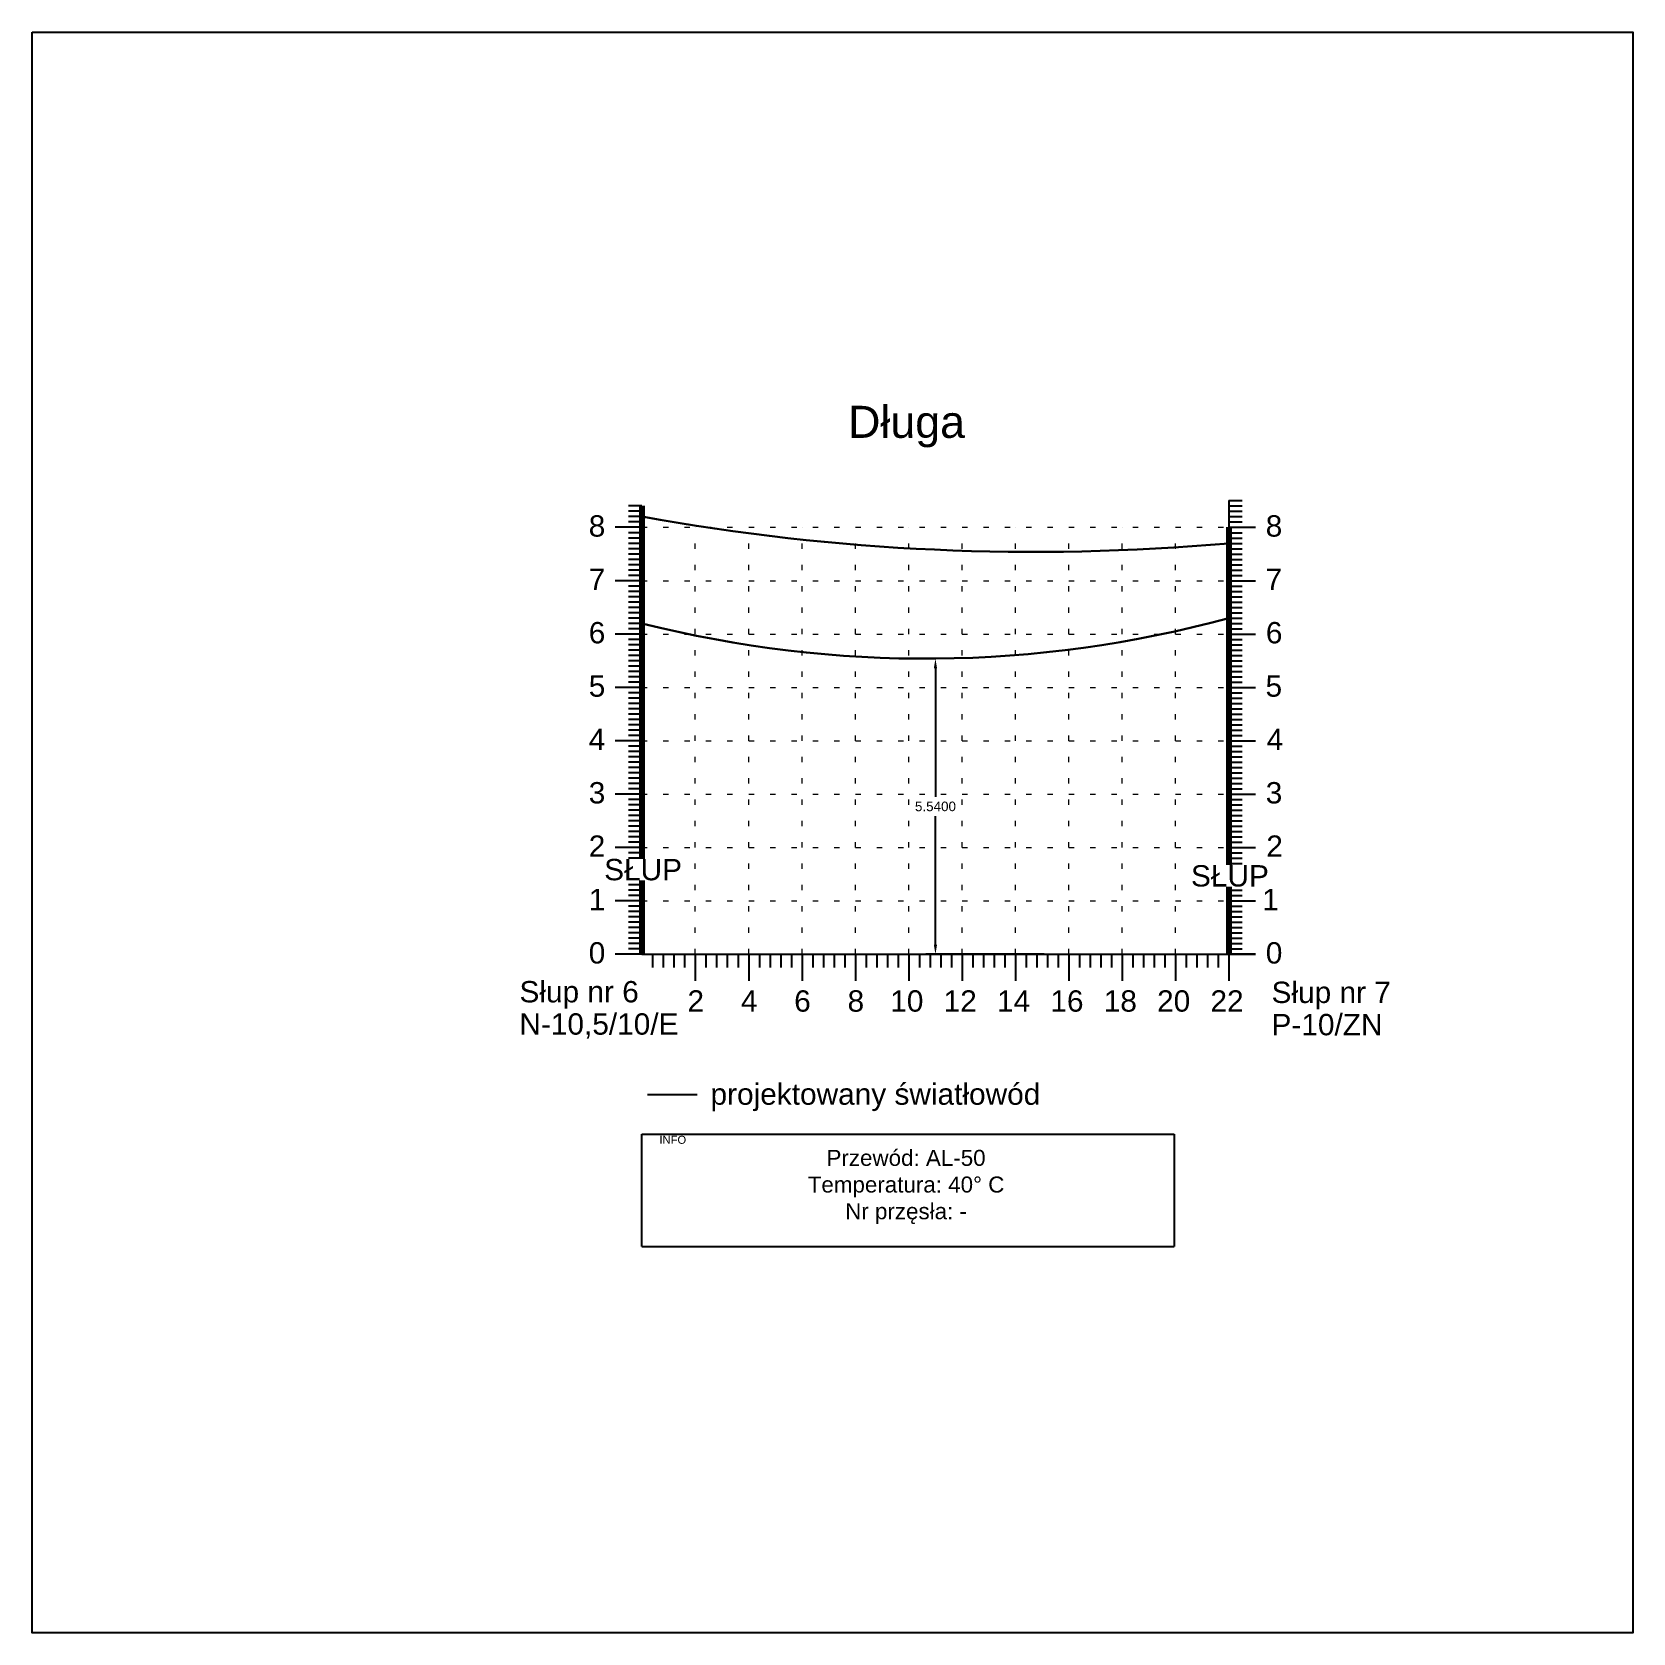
# Model space of a CAD drawing. Header units: metres. Extents: x -155 to 1812, y 681 to 886.
# Drawn here: x 324.54 to 354.54, y 770.52 to 800.52 of the extents above; entities that cross this region are included whole.
import ezdxf

# ---------------------------------------------------------------- set-up
doc = ezdxf.new("R2010")
doc.units = ezdxf.units.M
doc.header["$MEASUREMENT"] = 0
doc.linetypes.add('ACAD_ISO07W100', pattern=[3, 0, -3])
doc.layers.add('ramka', color=7, linetype='Continuous', plot=False)
doc.styles.get("Standard").update_dxf_attribs({"font": 'arial.ttf'})
doc.dimstyles.get("Standard").update_dxf_attribs({"dimtxt": 0.18, "dimasz": 0.18, "dimexe": 0.18, "dimexo": 0.0625, "dimgap": 0.09, "dimtad": 0, "dimtih": 1, "dimtoh": 1, "dimdec": 4, "dimzin": 0, "dimdsep": 46, "dimtxsty": 'Standard', "dimcen": 0.09, "dimadec": 0, "dimazin": 0, "dimtfac": 1, "dimtdec": 4, "dimtofl": 0, "dimtmove": 0, "dimatfit": 3, "dimfxl": 1, "dimtolj": 1, "dimtzin": 0, "dimarcsym": 0})

msp = doc.modelspace()

# ---------------------------------------------------------------- texts
for s, height, p in [('Długa', 0.6, (339.83597, 792.91715)), ('8', 0.4, (334.97468, 791.0662)), ('8', 0.4, (347.66033, 791.0662)), ('7', 0.4, (334.97468, 790.0662)), ('7', 0.4, (347.65733, 790.0662)), ('6', 0.4, (334.97468, 789.0662)), ('6', 0.4, (347.66306, 789.0662)), ('5', 0.4, (334.97468, 788.0662)), ('5', 0.4, (347.6576, 788.0662)), ('4', 0.4, (334.97468, 787.0662)), ('4', 0.4, (347.67834, 787.0662)), ('3', 0.4, (334.97468, 786.0662)), ('3', 0.4, (347.66033, 786.0662)), ('2', 0.4, (334.97468, 785.0662)), ('2', 0.4, (347.67152, 785.0662)), ('1', 0.4, (334.97468, 784.0662)), ('1', 0.4, (347.59591, 784.0662)), ('0', 0.4, (334.97468, 783.0662)), ('0', 0.4, (347.66197, 783.0662)), ('Słup nr 6', 0.4, (333.67669, 782.33838)), ('Słup nr 7', 0.4, (347.76964, 782.32666)), ('2', 0.4, (336.82513, 782.16461)), ('4', 0.4, (337.82513, 782.16461)), ('6', 0.4, (338.82513, 782.16461)), ('8', 0.4, (339.82513, 782.16461)), ('10', 0.4, (340.62513, 782.16461)), ('12', 0.4, (341.62513, 782.16461)), ('14', 0.4, (342.62513, 782.16461)), ('16', 0.4, (343.62513, 782.16461)), ('18', 0.4, (344.62513, 782.16461)), ('20', 0.4, (345.62513, 782.16461)), ('22', 0.4, (346.62513, 782.16461)), ('N-10,5/10/E', 0.4, (333.67505, 781.73349)), ('P-10/ZN', 0.4, (347.76964, 781.72178)), ('projektowany światłowód', 0.4, (337.25684, 780.42031))]:
    msp.add_text(s, height=height).set_placement(p)
at = {"lineweight": 25}
msp.add_text('INFO', height=0.15, dxfattribs=at).set_placement((336.29996, 779.68858))
at = {"lineweight": 25, "insert": (340.92108, 778.87964), "char_height": 0.3, "attachment_point": 5}
msp.add_mtext_dynamic_manual_height_columns('\\pxqc;Przewód: AL-50\\PTemperatura: 40%%D C\\PNr przęsła: - ', width=9.8982731, gutter_width=2, heights=[2.4489], dxfattribs=at)

# ---------------------------------------------------------------- blocks, each defined once
blk = doc.blocks.new('*D278')
at = {"color": 0, "lineweight": -2}
for p, q in [((341.409, 788.78), (341.292, 788.78)), ((341.472, 788.6), (341.472, 786.192)), ((341.472, 783.42), (341.472, 785.828)), ((343.509, 783.24), (341.292, 783.24))]:
    blk.add_line(p, q, dxfattribs=at)
at = {"color": 0}
for points in [[(341.502, 788.6), (341.442, 788.6), (341.472, 788.78)], [(341.442, 783.42), (341.502, 783.42), (341.472, 783.24)]]:
    blk.add_solid(points, dxfattribs=at)
at = {"layer": 'Defpoints', "color": 0}
for p in [(341.472, 788.78), (341.472, 783.24), (343.572, 783.24)]:
    blk.add_point(p, dxfattribs=at)
at = {"color": 0, "lineweight": 25, "insert": (341.472, 786.01), "char_height": 0.18, "attachment_point": 5}
blk.add_mtext('\\A1;5.5400', dxfattribs=at)

# ---------------------------------------------------------------- dimensions: what is measured, and where the dimension line sits
at = {"lineweight": 25}
dim = msp.add_linear_dim(base=(341.47194, 783.24029), p1=(341.47194, 788.78029), p2=(343.57194, 783.24029), angle=90, dimstyle='Standard', dxfattribs=at)
dim.commit()
dim.dimension.update_dxf_attribs({"geometry": '*D278', "text_midpoint": (341.47194, 786.01029)})

# ---------------------------------------------------------------- linework, layer by layer
for p, q in [((346.97194, 791.74029), (346.97194, 783.24029)), ((346.97194, 791.74029), (347.22194, 791.74029)), ((346.97194, 791.74029), (347.22194, 791.74029)), ((335.97194, 791.64029), (335.72194, 791.64029)), ((335.97194, 791.64029), (335.72194, 791.64029)), ((335.97194, 791.54029), (335.72194, 791.54029)), ((335.97194, 791.54029), (335.72194, 791.54029)), ((335.97194, 791.44029), (335.72194, 791.44029)), ((335.97194, 791.44029), (335.72194, 791.44029)), ((335.97194, 791.64029), (335.97194, 783.24029)), ((346.97194, 791.64029), (347.22194, 791.64029)), ((346.97194, 791.64029), (347.22194, 791.64029)), ((346.97194, 791.54029), (347.22194, 791.54029)), ((346.97194, 791.54029), (347.22194, 791.54029)), ((346.97194, 791.44029), (347.22194, 791.44029)), ((346.97194, 791.44029), (347.22194, 791.44029)), ((335.97194, 791.24029), (335.47194, 791.24029)), ((335.97194, 791.24029), (335.47194, 791.24029)), ((335.97194, 791.24029), (335.47194, 791.24029)), ((335.97194, 791.24029), (335.47194, 791.24029)), ((335.97194, 791.34029), (335.72194, 791.34029)), ((335.97194, 791.34029), (335.72194, 791.34029)), ((335.97194, 791.14029), (335.72194, 791.14029)), ((346.97194, 791.34029), (347.22194, 791.34029)), ((346.97194, 791.34029), (347.22194, 791.34029)), ((346.97194, 791.24029), (347.47194, 791.24029)), ((346.97194, 791.24029), (347.47194, 791.24029)), ((346.97194, 791.24029), (347.47194, 791.24029)), ((346.97194, 791.24029), (347.47194, 791.24029)), ((346.97194, 791.14029), (347.22194, 791.14029)), ((335.97194, 791.04029), (335.72194, 791.04029)), ((335.97194, 790.94029), (335.72194, 790.94029)), ((335.97194, 790.84029), (335.72194, 790.84029)), ((346.97194, 791.04029), (347.22194, 791.04029)), ((346.97194, 790.94029), (347.22194, 790.94029)), ((346.97194, 790.84029), (347.22194, 790.84029)), ((335.97194, 790.74029), (335.72194, 790.74029)), ((335.97194, 790.64029), (335.72194, 790.64029)), ((335.97194, 790.54029), (335.72194, 790.54029)), ((346.97194, 790.74029), (347.22194, 790.74029)), ((346.97194, 790.64029), (347.22194, 790.64029)), ((346.97194, 790.54029), (347.22194, 790.54029)), ((335.97194, 790.24029), (335.47194, 790.24029)), ((335.97194, 790.24029), (335.47194, 790.24029)), ((335.97194, 790.44029), (335.72194, 790.44029)), ((335.97194, 790.34029), (335.72194, 790.34029)), ((346.97194, 790.44029), (347.22194, 790.44029)), ((346.97194, 790.34029), (347.22194, 790.34029)), ((346.97194, 790.24029), (347.47194, 790.24029)), ((346.97194, 790.24029), (347.47194, 790.24029)), ((335.97194, 790.14029), (335.72194, 790.14029)), ((335.97194, 790.04029), (335.72194, 790.04029)), ((335.97194, 789.94029), (335.72194, 789.94029)), ((346.97194, 790.14029), (347.22194, 790.14029)), ((346.97194, 790.04029), (347.22194, 790.04029)), ((346.97194, 789.94029), (347.22194, 789.94029)), ((335.97194, 789.84029), (335.72194, 789.84029)), ((335.97194, 789.74029), (335.72194, 789.74029)), ((335.97194, 789.64029), (335.72194, 789.64029)), ((346.97194, 789.84029), (347.22194, 789.84029)), ((346.97194, 789.74029), (347.22194, 789.74029)), ((346.97194, 789.64029), (347.22194, 789.64029)), ((335.97194, 789.54029), (335.72194, 789.54029)), ((335.97194, 789.44029), (335.72194, 789.44029)), ((335.97194, 789.34029), (335.72194, 789.34029)), ((346.97194, 789.54029), (347.22194, 789.54029)), ((346.97194, 789.44029), (347.22194, 789.44029)), ((346.97194, 789.34029), (347.22194, 789.34029)), ((335.97194, 789.24029), (335.47194, 789.24029)), ((335.97194, 789.24029), (335.47194, 789.24029)), ((335.97194, 789.14029), (335.72194, 789.14029)), ((335.97194, 789.04029), (335.72194, 789.04029)), ((346.97194, 789.24029), (347.47194, 789.24029)), ((346.97194, 789.24029), (347.47194, 789.24029)), ((346.97194, 789.14029), (347.22194, 789.14029)), ((346.97194, 789.04029), (347.22194, 789.04029)), ((335.97194, 788.94029), (335.72194, 788.94029)), ((335.97194, 788.84029), (335.72194, 788.84029)), ((335.97194, 788.74029), (335.72194, 788.74029)), ((346.97194, 788.94029), (347.22194, 788.94029)), ((346.97194, 788.84029), (347.22194, 788.84029)), ((346.97194, 788.74029), (347.22194, 788.74029)), ((335.97194, 788.64029), (335.72194, 788.64029)), ((335.97194, 788.54029), (335.72194, 788.54029)), ((335.97194, 788.44029), (335.72194, 788.44029)), ((346.97194, 788.64029), (347.22194, 788.64029)), ((346.97194, 788.54029), (347.22194, 788.54029)), ((346.97194, 788.44029), (347.22194, 788.44029)), ((335.97194, 788.24029), (335.47194, 788.24029)), ((335.97194, 788.24029), (335.47194, 788.24029)), ((335.97194, 788.34029), (335.72194, 788.34029)), ((335.97194, 788.14029), (335.72194, 788.14029)), ((346.97194, 788.34029), (347.22194, 788.34029)), ((346.97194, 788.24029), (347.47194, 788.24029)), ((346.97194, 788.24029), (347.47194, 788.24029)), ((346.97194, 788.14029), (347.22194, 788.14029)), ((335.97194, 788.04029), (335.72194, 788.04029)), ((335.97194, 787.94029), (335.72194, 787.94029)), ((335.97194, 787.84029), (335.72194, 787.84029)), ((346.97194, 788.04029), (347.22194, 788.04029)), ((346.97194, 787.94029), (347.22194, 787.94029)), ((346.97194, 787.84029), (347.22194, 787.84029)), ((335.97194, 787.74029), (335.72194, 787.74029)), ((335.97194, 787.64029), (335.72194, 787.64029)), ((335.97194, 787.54029), (335.72194, 787.54029)), ((346.97194, 787.74029), (347.22194, 787.74029)), ((346.97194, 787.64029), (347.22194, 787.64029)), ((346.97194, 787.54029), (347.22194, 787.54029)), ((335.97194, 787.24029), (335.47194, 787.24029)), ((335.97194, 787.24029), (335.47194, 787.24029)), ((335.97194, 787.44029), (335.72194, 787.44029)), ((335.97194, 787.34029), (335.72194, 787.34029)), ((346.97194, 787.44029), (347.22194, 787.44029)), ((346.97194, 787.34029), (347.22194, 787.34029)), ((346.97194, 787.24029), (347.47194, 787.24029)), ((346.97194, 787.24029), (347.47194, 787.24029)), ((335.97194, 787.14029), (335.72194, 787.14029)), ((335.97194, 787.04029), (335.72194, 787.04029)), ((335.97194, 786.94029), (335.72194, 786.94029)), ((346.97194, 787.14029), (347.22194, 787.14029)), ((346.97194, 787.04029), (347.22194, 787.04029)), ((346.97194, 786.94029), (347.22194, 786.94029)), ((335.97194, 786.84029), (335.72194, 786.84029)), ((335.97194, 786.74029), (335.72194, 786.74029)), ((335.97194, 786.64029), (335.72194, 786.64029)), ((346.97194, 786.84029), (347.22194, 786.84029)), ((346.97194, 786.74029), (347.22194, 786.74029)), ((346.97194, 786.64029), (347.22194, 786.64029)), ((335.97194, 786.54029), (335.72194, 786.54029)), ((335.97194, 786.44029), (335.72194, 786.44029)), ((335.97194, 786.34029), (335.72194, 786.34029)), ((346.97194, 786.54029), (347.22194, 786.54029)), ((346.97194, 786.44029), (347.22194, 786.44029)), ((346.97194, 786.34029), (347.22194, 786.34029)), ((335.97194, 786.24029), (335.47194, 786.24029)), ((335.97194, 786.24029), (335.47194, 786.24029)), ((335.97194, 786.14029), (335.72194, 786.14029)), ((335.97194, 786.04029), (335.72194, 786.04029)), ((346.97194, 786.24029), (347.47194, 786.24029)), ((346.97194, 786.24029), (347.47194, 786.24029)), ((346.97194, 786.14029), (347.22194, 786.14029)), ((346.97194, 786.04029), (347.22194, 786.04029)), ((335.97194, 785.94029), (335.72194, 785.94029)), ((335.97194, 785.84029), (335.72194, 785.84029)), ((335.97194, 785.74029), (335.72194, 785.74029)), ((346.97194, 785.94029), (347.22194, 785.94029)), ((346.97194, 785.84029), (347.22194, 785.84029)), ((346.97194, 785.74029), (347.22194, 785.74029)), ((335.97194, 785.64029), (335.72194, 785.64029)), ((335.97194, 785.54029), (335.72194, 785.54029)), ((335.97194, 785.44029), (335.72194, 785.44029)), ((346.97194, 785.64029), (347.22194, 785.64029)), ((346.97194, 785.54029), (347.22194, 785.54029)), ((346.97194, 785.44029), (347.22194, 785.44029)), ((335.97194, 785.24029), (335.47194, 785.24029)), ((335.97194, 785.24029), (335.47194, 785.24029)), ((335.97194, 785.34029), (335.72194, 785.34029)), ((335.97194, 785.14029), (335.72194, 785.14029)), ((346.97194, 785.34029), (347.22194, 785.34029)), ((346.97194, 785.24029), (347.47194, 785.24029)), ((346.97194, 785.24029), (347.47194, 785.24029)), ((346.97194, 785.14029), (347.22194, 785.14029)), ((335.97194, 785.04029), (335.72194, 785.04029)), ((335.97194, 784.94029), (335.72194, 784.94029)), ((335.97194, 784.84029), (335.72194, 784.84029)), ((346.97194, 785.04029), (347.22194, 785.04029)), ((346.97194, 784.94029), (347.22194, 784.94029)), ((346.97194, 784.84029), (347.22194, 784.84029)), ((335.97194, 784.74029), (335.72194, 784.74029)), ((335.97194, 784.64029), (335.72194, 784.64029)), ((335.97194, 784.54029), (335.72194, 784.54029)), ((346.97194, 784.74029), (347.22194, 784.74029)), ((346.97194, 784.64029), (347.22194, 784.64029)), ((346.97194, 784.54029), (347.22194, 784.54029)), ((335.97194, 784.24029), (335.47194, 784.24029)), ((335.97194, 784.24029), (335.47194, 784.24029)), ((335.97194, 784.44029), (335.72194, 784.44029)), ((335.97194, 784.34029), (335.72194, 784.34029)), ((346.97194, 784.44029), (347.22194, 784.44029)), ((346.97194, 784.34029), (347.22194, 784.34029)), ((346.97194, 784.24029), (347.47194, 784.24029)), ((346.97194, 784.24029), (347.47194, 784.24029)), ((335.97194, 784.14029), (335.72194, 784.14029)), ((335.97194, 784.04029), (335.72194, 784.04029)), ((335.97194, 783.94029), (335.72194, 783.94029)), ((346.97194, 784.14029), (347.22194, 784.14029)), ((346.97194, 784.04029), (347.22194, 784.04029)), ((346.97194, 783.94029), (347.22194, 783.94029)), ((335.97194, 783.84029), (335.72194, 783.84029)), ((335.97194, 783.74029), (335.72194, 783.74029)), ((335.97194, 783.64029), (335.72194, 783.64029)), ((346.97194, 783.84029), (347.22194, 783.84029)), ((346.97194, 783.74029), (347.22194, 783.74029)), ((346.97194, 783.64029), (347.22194, 783.64029)), ((335.97194, 783.54029), (335.72194, 783.54029)), ((335.97194, 783.44029), (335.72194, 783.44029)), ((335.97194, 783.34029), (335.72194, 783.34029)), ((346.97194, 783.54029), (347.22194, 783.54029)), ((346.97194, 783.44029), (347.22194, 783.44029)), ((346.97194, 783.34029), (347.22194, 783.34029)), ((335.97194, 783.24029), (335.47194, 783.24029)), ((335.97194, 783.24029), (335.72194, 783.24029)), ((335.97194, 783.24029), (347.47194, 783.24029)), ((336.17194, 783.24029), (336.17194, 782.99029)), ((336.37194, 783.24029), (336.37194, 782.99029)), ((336.57194, 783.24029), (336.57194, 782.99029)), ((336.77194, 783.24029), (336.77194, 782.99029)), ((336.97194, 783.24029), (336.97194, 782.74029)), ((337.17194, 783.24029), (337.17194, 782.99029)), ((337.37194, 783.24029), (337.37194, 782.99029)), ((337.57194, 783.24029), (337.57194, 782.99029)), ((337.77194, 783.24029), (337.77194, 782.99029)), ((337.97194, 783.24029), (337.97194, 782.74029)), ((338.17194, 783.24029), (338.17194, 782.99029)), ((338.37194, 783.24029), (338.37194, 782.99029)), ((338.57194, 783.24029), (338.57194, 782.99029)), ((338.77194, 783.24029), (338.77194, 782.99029)), ((338.97194, 783.24029), (338.97194, 782.74029)), ((339.17194, 783.24029), (339.17194, 782.99029)), ((339.37194, 783.24029), (339.37194, 782.99029)), ((339.57194, 783.24029), (339.57194, 782.99029)), ((339.77194, 783.24029), (339.77194, 782.99029)), ((339.97194, 783.24029), (339.97194, 782.74029)), ((340.17194, 783.24029), (340.17194, 782.99029)), ((340.37194, 783.24029), (340.37194, 782.99029)), ((340.57194, 783.24029), (340.57194, 782.99029)), ((340.77194, 783.24029), (340.77194, 782.99029)), ((340.97194, 783.24029), (340.97194, 782.74029)), ((341.17194, 783.24029), (341.17194, 782.99029)), ((341.37194, 783.24029), (341.37194, 782.99029)), ((341.57194, 783.24029), (341.57194, 782.99029)), ((341.77194, 783.24029), (341.77194, 782.99029)), ((341.97194, 783.24029), (341.97194, 782.74029)), ((342.17194, 783.24029), (342.17194, 782.99029)), ((342.37194, 783.24029), (342.37194, 782.99029)), ((342.57194, 783.24029), (342.57194, 782.99029)), ((342.77194, 783.24029), (342.77194, 782.99029)), ((342.97194, 783.24029), (342.97194, 782.74029)), ((343.17194, 783.24029), (343.17194, 782.99029)), ((343.37194, 783.24029), (343.37194, 782.99029)), ((343.57194, 783.24029), (343.57194, 782.99029)), ((343.77194, 783.24029), (343.77194, 782.99029)), ((343.97194, 783.24029), (343.97194, 782.74029)), ((344.17194, 783.24029), (344.17194, 782.99029)), ((344.37194, 783.24029), (344.37194, 782.99029)), ((344.57194, 783.24029), (344.57194, 782.99029)), ((344.77194, 783.24029), (344.77194, 782.99029)), ((344.97194, 783.24029), (344.97194, 782.74029)), ((345.17194, 783.24029), (345.17194, 782.99029)), ((345.37194, 783.24029), (345.37194, 782.99029)), ((345.57194, 783.24029), (345.57194, 782.99029)), ((345.77194, 783.24029), (345.77194, 782.99029)), ((345.97194, 783.24029), (345.97194, 782.74029)), ((346.17194, 783.24029), (346.17194, 782.99029)), ((346.37194, 783.24029), (346.37194, 782.99029)), ((346.57194, 783.24029), (346.57194, 782.99029)), ((346.77194, 783.24029), (346.77194, 782.99029)), ((346.97194, 783.24029), (346.97194, 782.74029)), ((346.97194, 783.24029), (347.22194, 783.24029)), ((347.47194, 783.24029), (346.97194, 783.24029))]:
    msp.add_line(p, q)
at = {"linetype": 'ACAD_ISO07W100', "lineweight": 15, "ltscale": 0.1}
for p, q in [((346.97194, 783.24029), (346.97194, 791.74029)), ((335.97194, 791.24029), (346.97194, 791.24029)), ((335.97194, 783.24029), (335.97194, 791.24029)), ((336.97194, 783.24029), (336.97194, 791.24029)), ((337.97194, 783.24029), (337.97194, 791.24029)), ((338.97194, 783.24029), (338.97194, 791.24029)), ((339.97194, 783.24029), (339.97194, 791.24029)), ((340.97194, 783.24029), (340.97194, 791.24029)), ((341.97194, 783.24029), (341.97194, 791.24029)), ((342.97194, 783.24029), (342.97194, 791.24029)), ((343.97194, 783.24029), (343.97194, 791.24029)), ((344.97194, 783.24029), (344.97194, 791.24029)), ((345.97194, 783.24029), (345.97194, 791.24029)), ((346.97194, 783.24029), (346.97194, 791.24029)), ((335.97194, 790.24029), (346.97194, 790.24029)), ((335.97194, 789.24029), (346.97194, 789.24029)), ((335.97194, 788.24029), (346.97194, 788.24029)), ((335.97194, 787.24029), (346.97194, 787.24029)), ((335.97194, 786.24029), (346.97194, 786.24029)), ((335.97194, 785.24029), (346.97194, 785.24029)), ((335.97194, 784.24029), (346.97194, 784.24029))]:
    msp.add_line(p, q, dxfattribs=at)
at = {"lineweight": 100}
for p, q in [((335.97194, 791.64029), (335.97194, 783.24029)), ((346.97194, 791.24029), (346.97194, 783.24029))]:
    msp.add_line(p, q, dxfattribs=at)
at = {"lineweight": 25}
for p, q in [((346.97194, 783.24029), (347.47194, 783.24029)), ((346.97194, 783.24029), (347.47194, 783.24029)), ((335.97194, 779.86958), (345.94282, 779.86958)), ((335.97194, 777.76645), (335.97194, 779.86958)), ((345.94282, 779.86958), (345.94282, 777.76645)), ((335.97194, 777.76645), (345.94282, 777.76645))]:
    msp.add_line(p, q, dxfattribs=at)
at = {"color": 3, "lineweight": 25}
msp.add_line((336.07749, 780.61007), (337.00808, 780.61007), dxfattribs=at)
at = {"lineweight": 25}
msp.add_lwpolyline([(324.54271, 800.52182), (354.54271, 800.52182), (354.54271, 770.52182), (324.54271, 770.52182), (324.54271, 800.52182)], dxfattribs=at)
at = {"lineweight": 30}
msp.add_arc((343.3293, 832.05213), 41.27289, 259.731503, 275.063372, dxfattribs=at)
at = {"color": 3, "lineweight": 30}
msp.add_arc((341.28149, 810.43987), 21.66041, 255.81067, 285.231043, dxfattribs=at)
at = {"layer": 'ramka'}
msp.add_line((335.97194, 783.24029), (341.47194, 783.24029), dxfattribs=at)

msp.set_redraw_order([(e.dxf.handle, doc.entitydb.next_handle()) for e in msp.query("TEXT MTEXT ATTDEF DIMENSION ARC_DIMENSION")])  # texts and dimensions are drawn at this point

# ---------------------------------------------------------------- next in the draw order: texts
at = {"lineweight": 18, "char_height": 0.4, "attachment_point": 1, "bg_fill": 3, "box_fill_scale": 1, "bg_fill_color": 256, "bg_fill_transparency": 0}
for insert in [(335.26384, 785.0265), (346.26011, 784.90973)]:
    msp.add_mtext_dynamic_manual_height_columns('SŁUP', width=1.5368437, gutter_width=2, heights=[-0.41364], dxfattribs=dict(at, insert=insert))

doc.saveas('drawing.dxf')
